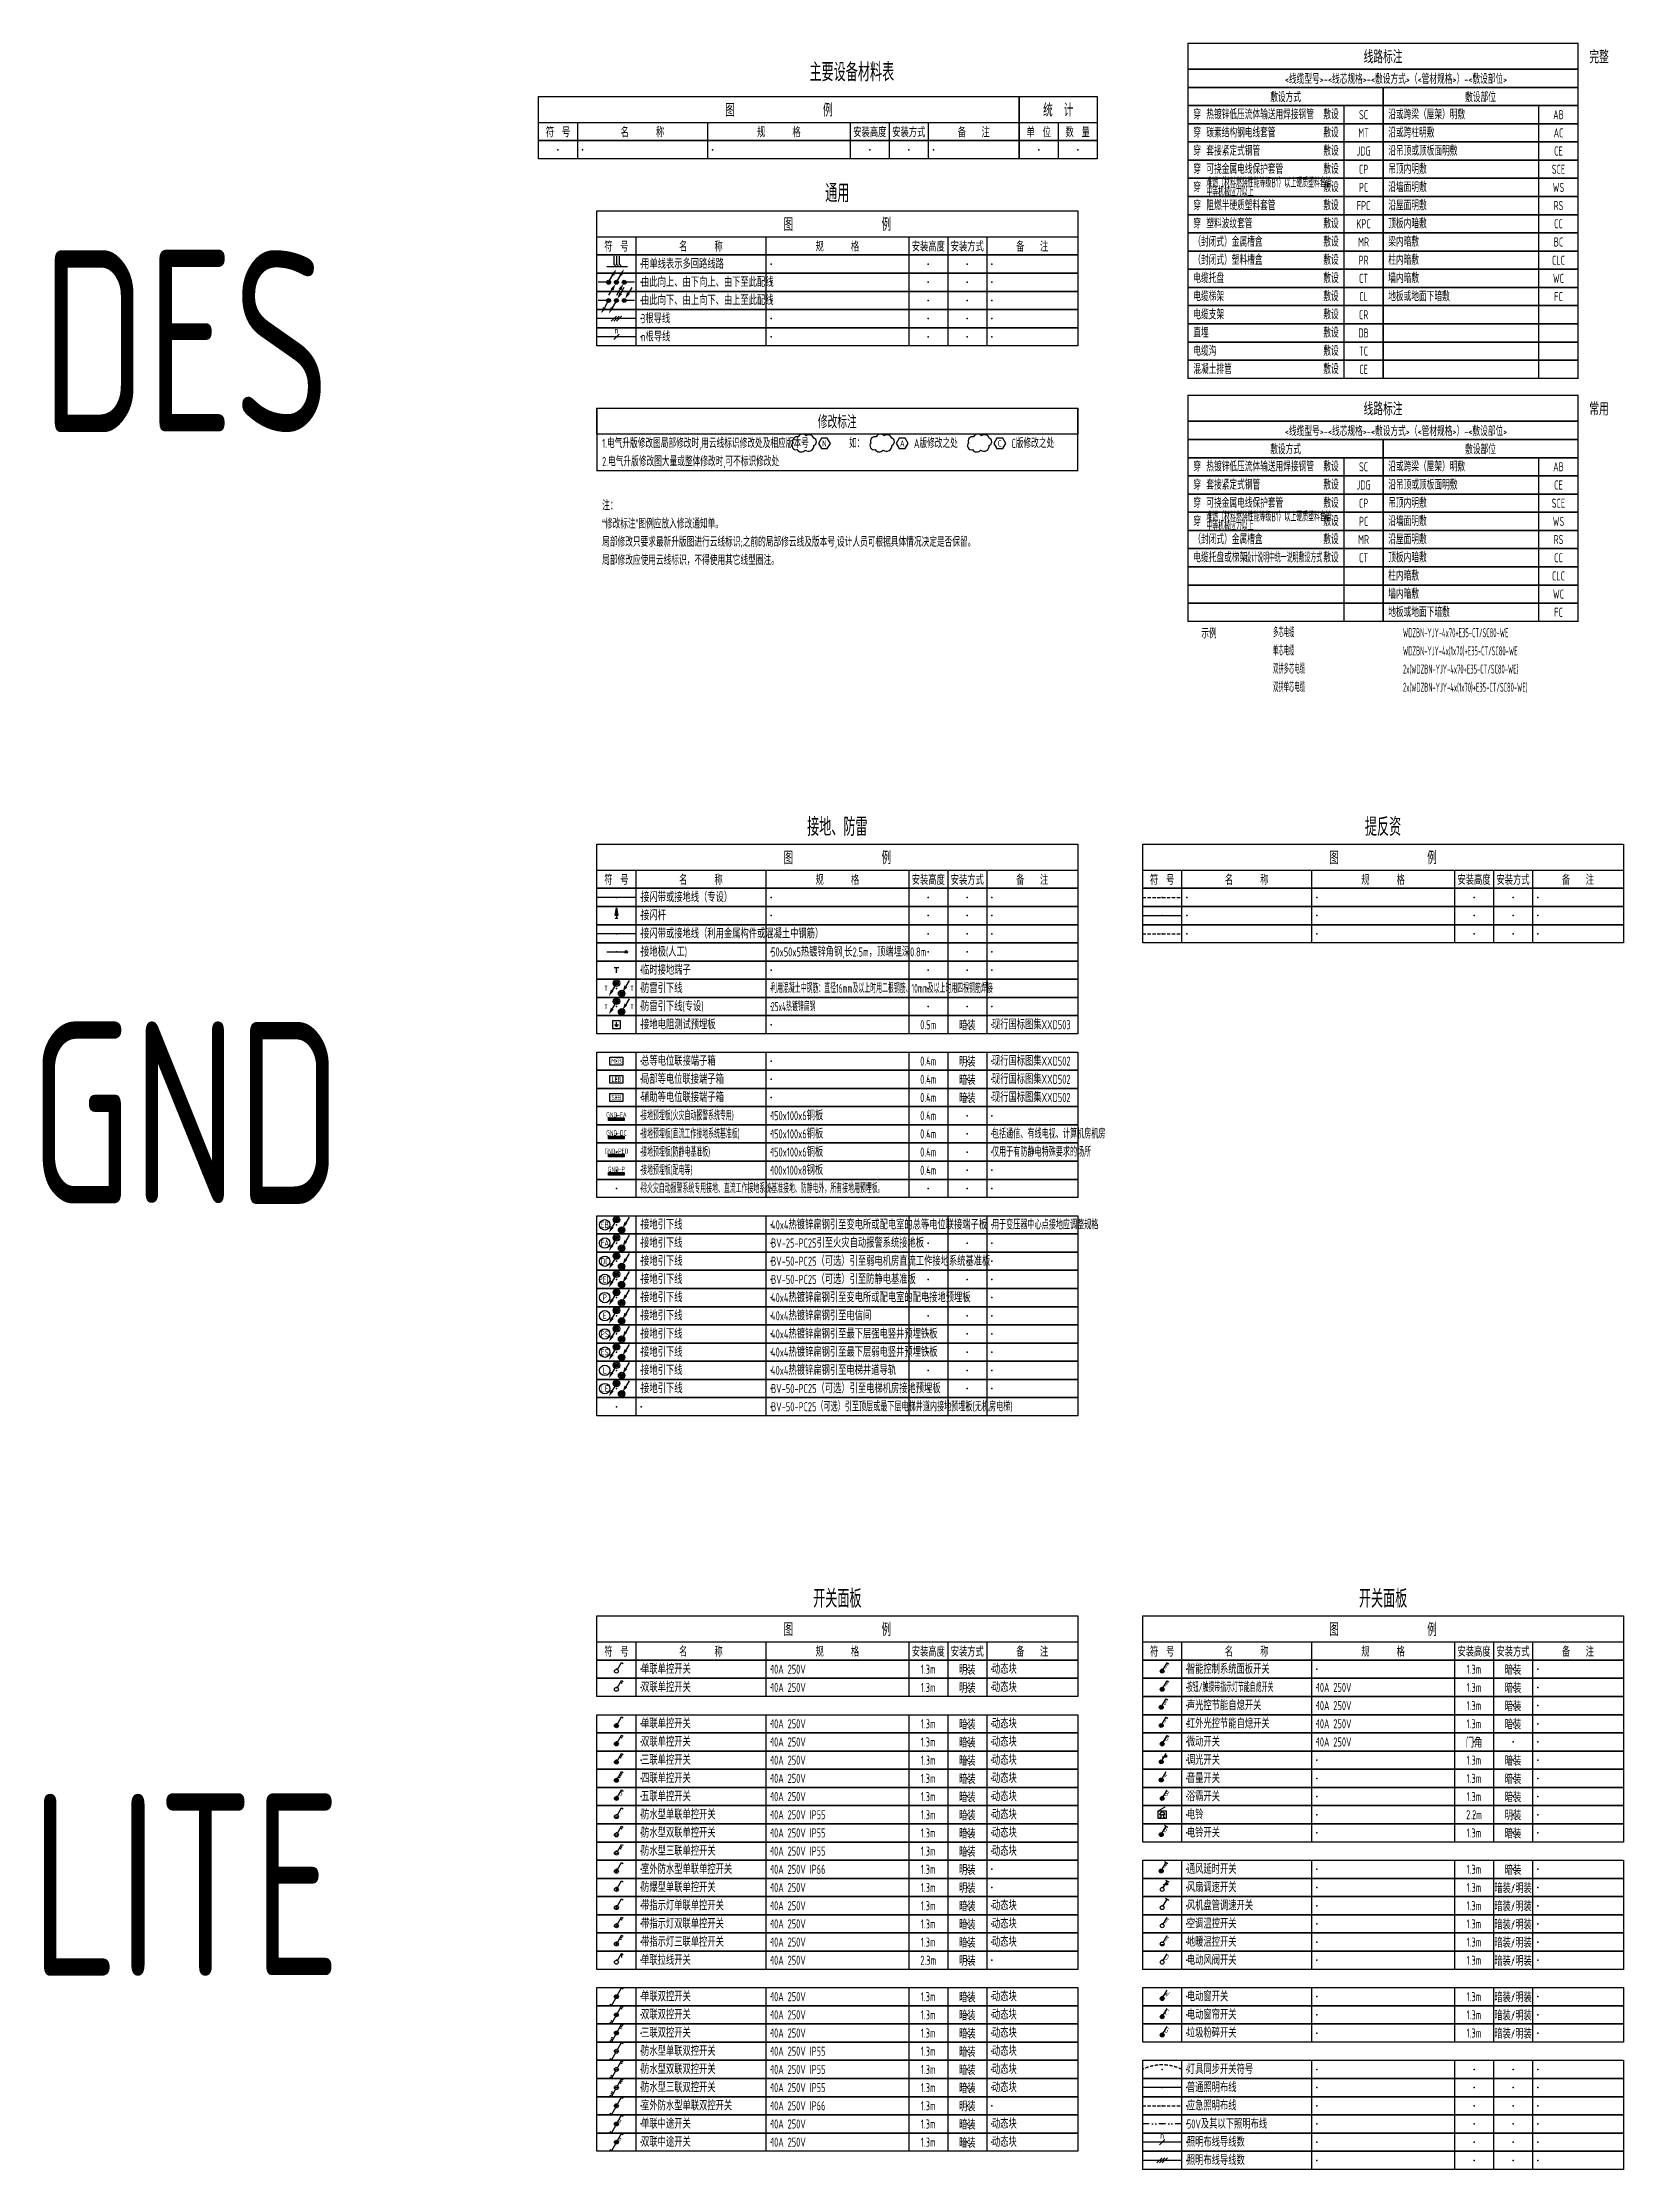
# Model space of a CAD drawing. Header units: millimetres. Extents: x -714894 to -525595, y 3400 to 234118.
# Drawn here: x -712429 to -651595, y 123200 to 205045 of the extents above; entities that cross this region are included whole.
import ezdxf
from ezdxf.enums import TextEntityAlignment as Align

# ---------------------------------------------------------------- set-up
doc = ezdxf.new("R2010")
doc.units = ezdxf.units.MM
doc.header["$LTSCALE"] = 500
doc.linetypes.add('DIVIDE', pattern=[1.25, 0.5, -0.25, 0, -0.25, 0, -0.25])
doc.linetypes.add('HIDDEN', pattern=[0.375, 0.25, -0.125])
for name, color, linetype in [('E-GRND-DEVC', 3, 'Continuous'), ('E-GRND-WIRE', 4, 'E-GND'), ('E-LITE-CATE', 2, 'HIDDEN'), ('E-LITE-DEVC', 3, 'Continuous'), ('E-LITE-DIMS', 6, 'Continuous'), ('E-LITE-WIRE', 4, 'Continuous'), ('E-LITE-WIRE-LV', 4, 'DIVIDE'), ('E-LITE-WIRE2', 4, 'HIDDEN'), ('E-POWR-EQPM', 3, 'Continuous'), ('E-REQU-DIAG', 11, 'HIDDEN'), ('E-REQU-WALL', 2, 'Continuous'), ('E-REQU-WALL2', 2, 'HIDDEN'), ('E-TABLE', 2, 'Continuous'), ('E-THUN-WIRE', 4, 'E-THU'), ('E-UNIV-DIAG', 2, 'Continuous'), ('E-UNIV-EL', 140, 'Continuous'), ('E-UNIV-NOTE', 6, 'Continuous'), ('E-UNIV-REV', 6, 'Continuous'), ('E-UNIV-WIRE', 4, 'Continuous')]:
    doc.layers.add(name, color=color, linetype=linetype)
doc.styles.get("Standard").update_dxf_attribs({"font": '', "width": 0.7})
doc.styles.add('TH-STYLE3', font='tssdeng.shx', dxfattribs={"width": 0.65, "bigfont": 'tssdchn.shx'})
doc.styles.get('Standard').set_extended_font_data('SimSun')
doc.linetypes.add('E-GND', pattern='A,1,["/",Standard,S=0.2,R=0,X=-0.53,Y=-0.1],-0.1,0,-0.1', length=1.2)
doc.linetypes.add('E-THU', pattern='A,1,["X",Standard,S=0.2,R=0,X=-0.53,Y=-0.1],-0.1,0,-0.1', length=1.2)

msp = doc.modelspace()

# ---------------------------------------------------------------- texts
at = {"layer": 'E-UNIV-NOTE', "style": 'TH-STYLE3'}
for s, height, width, p in [('线路标注', 500, 0.65, (-660845, 204520)), ('完整', 500, 0.65, (-652535, 204520)), ('主要设备材料表', 700, 0.7, (-681287, 203942)), ('<线缆型号>-<线芯规格>-<敷设方式>（<管材规格>）-<敷设部位>', 350, 0.65, (-660345, 203670)), ('敷设方式', 350, 0.65, (-664595, 202970)), ('敷设部位', 350, 0.65, (-657095, 202970)), ('SC', 350, 0.65, (-661595, 202270)), ('AB', 350, 0.65, (-654095, 202270)), ('MT', 350, 0.65, (-661595, 201570)), ('AC', 350, 0.65, (-654095, 201570)), ('JDG', 350, 0.65, (-661595, 200870)), ('CE', 350, 0.65, (-654095, 200870)), ('CP', 350, 0.65, (-661595, 200170)), ('SCE', 350, 0.65, (-654095, 200170)), ('通用', 700, 0.7, (-681845, 199270)), ('FPC', 350, 0.65, (-661595, 198770)), ('PC', 350, 0.65, (-661595, 199470)), ('WS', 350, 0.65, (-654095, 199470)), ('RS', 350, 0.65, (-654095, 198770)), ('KPC', 350, 0.65, (-661595, 198070)), ('CC', 350, 0.65, (-654095, 198070)), ('MR', 350, 0.65, (-661595, 197370)), ('BC', 350, 0.65, (-654095, 197370)), ('DES', 7000, 0.7, (-706924, 193567)), ('PR', 350, 0.65, (-661595, 196670)), ('CLC', 350, 0.65, (-654095, 196670)), ('CT', 350, 0.65, (-661595, 195970)), ('WC', 350, 0.65, (-654095, 195970)), ('CL', 350, 0.65, (-661595, 195270)), ('FC', 350, 0.65, (-654095, 195270)), ('DB', 350, 0.65, (-661595, 193870)), ('CR', 350, 0.65, (-661595, 194570)), ('TC', 350, 0.65, (-661595, 193170)), ('CE', 350, 0.65, (-661595, 192470)), ('修改标注', 500, 0.65, (-681845, 190470)), ('线路标注', 500, 0.65, (-660845, 190970)), ('常用', 500, 0.65, (-652535, 190970)), ('<线缆型号>-<线芯规格>-<敷设方式>（<管材规格>）-<敷设部位>', 350, 0.65, (-660345, 190120)), ('敷设方式', 350, 0.65, (-664595, 189420)), ('敷设部位', 350, 0.65, (-657095, 189420)), ('SC', 350, 0.65, (-661595, 188720)), ('AB', 350, 0.65, (-654095, 188720)), ('JDG', 350, 0.65, (-661595, 188020)), ('CP', 350, 0.65, (-661595, 187320)), ('SCE', 350, 0.65, (-654095, 187320)), ('CE', 350, 0.65, (-654095, 188020)), ('PC', 350, 0.65, (-661595, 186620)), ('WS', 350, 0.65, (-654095, 186620)), ('MR', 350, 0.65, (-661595, 185920)), ('RS', 350, 0.65, (-654095, 185920)), ('CT', 350, 0.65, (-661595, 185220)), ('CC', 350, 0.65, (-654095, 185220)), ('CLC', 350, 0.65, (-654095, 184520)), ('WC', 350, 0.65, (-654095, 183820)), ('示例', 350, 0.65, (-667542, 182335)), ('FC', 350, 0.65, (-654095, 183120)), ('接地、防雷', 700, 0.7, (-681845, 174900)), ('提反资', 700, 0.7, (-660845, 174900)), ('GND', 7000, 0.7, (-706924, 163867)), ('0.5m', 350, 0.7, (-678345, 167250)), ('暗装', 350, 0.7, (-676845, 167250)), ('0.4m', 350, 0.7, (-678345, 165850)), ('明装', 350, 0.7, (-676845, 165850)), ('暗装', 350, 0.7, (-676845, 165150)), ('0.4m', 350, 0.7, (-678345, 165150)), ('0.4m', 350, 0.7, (-678345, 164450)), ('暗装', 350, 0.7, (-676845, 164450)), ('0.4m', 350, 0.7, (-678345, 163750)), ('0.4m', 350, 0.7, (-678345, 163050)), ('0.4m', 350, 0.7, (-678345, 162350)), ('0.4m', 350, 0.7, (-678345, 161650)), ('开关面板', 700, 0.7, (-681845, 145200)), ('开关面板', 700, 0.7, (-660845, 145200)), ('1.3m', 350, 0.7, (-678345, 142450)), ('明装', 350, 0.7, (-676845, 142450)), ('1.3m', 350, 0.7, (-657345, 142450)), ('暗装', 350, 0.7, (-655845, 142450)), ('1.3m', 350, 0.7, (-678345, 141750)), ('明装', 350, 0.7, (-676845, 141750)), ('1.3m', 350, 0.7, (-657345, 141750)), ('暗装', 350, 0.7, (-655845, 141750)), ('1.3m', 350, 0.7, (-657345, 141050)), ('暗装', 350, 0.7, (-655845, 141050)), ('1.3m', 350, 0.7, (-678345, 140350)), ('暗装', 350, 0.7, (-676845, 140350)), ('1.3m', 350, 0.7, (-657345, 140350)), ('暗装', 350, 0.7, (-655845, 140350)), ('1.3m', 350, 0.7, (-678345, 139650)), ('暗装', 350, 0.7, (-676845, 139650)), ('暗装', 350, 0.7, (-676845, 138950)), ('门角', 350, 0.7, (-657345, 139650)), ('暗装', 350, 0.7, (-655845, 138950)), ('1.3m', 350, 0.7, (-678345, 138950)), ('1.3m', 350, 0.7, (-678345, 138250)), ('暗装', 350, 0.7, (-676845, 138250)), ('1.3m', 350, 0.7, (-657345, 138950)), ('1.3m', 350, 0.7, (-657345, 138250)), ('暗装', 350, 0.7, (-655845, 138250)), ('LITE', 7000, 0.7, (-706924, 134167)), ('1.3m', 350, 0.7, (-678345, 137550)), ('暗装', 350, 0.7, (-676845, 137550)), ('1.3m', 350, 0.7, (-657345, 137550)), ('暗装', 350, 0.7, (-655845, 137550)), ('1.3m', 350, 0.7, (-678345, 136850)), ('暗装', 350, 0.7, (-676845, 136850)), ('2.2m', 350, 0.7, (-657345, 136850)), ('明装', 350, 0.7, (-655845, 136850)), ('1.3m', 350, 0.7, (-678345, 136150)), ('暗装', 350, 0.7, (-676845, 136150)), ('1.3m', 350, 0.7, (-657345, 136150)), ('暗装', 350, 0.7, (-655845, 136150)), ('1.3m', 350, 0.7, (-678345, 135450)), ('暗装', 350, 0.7, (-676845, 135450)), ('1.3m', 350, 0.7, (-678345, 134750)), ('明装', 350, 0.7, (-676845, 134750)), ('明装', 350, 0.7, (-676845, 134050)), ('1.3m', 350, 0.7, (-657345, 134750)), ('暗装/明装', 350, 0.7, (-655845, 134050)), ('暗装', 350, 0.7, (-655845, 134750)), ('1.3m', 350, 0.7, (-678345, 134050)), ('1.3m', 350, 0.7, (-678345, 133350)), ('暗装', 350, 0.7, (-676845, 133350)), ('1.3m', 350, 0.7, (-657345, 134050)), ('1.3m', 350, 0.7, (-657345, 133350)), ('暗装/明装', 350, 0.7, (-655845, 133350)), ('1.3m', 350, 0.7, (-678345, 132650)), ('暗装', 350, 0.7, (-676845, 132650)), ('1.3m', 350, 0.7, (-657345, 132650)), ('暗装/明装', 350, 0.7, (-655845, 132650)), ('1.3m', 350, 0.7, (-678345, 131950)), ('暗装', 350, 0.7, (-676845, 131950)), ('1.3m', 350, 0.7, (-657345, 131950)), ('暗装/明装', 350, 0.7, (-655845, 131950)), ('2.3m', 350, 0.7, (-678345, 131250)), ('明装', 350, 0.7, (-676845, 131250)), ('1.3m', 350, 0.7, (-657345, 131250)), ('暗装/明装', 350, 0.7, (-655845, 131250)), ('1.3m', 350, 0.7, (-678345, 129850)), ('1.3m', 350, 0.7, (-678345, 129150)), ('暗装', 350, 0.7, (-676845, 129850)), ('暗装', 350, 0.7, (-676845, 129150)), ('1.3m', 350, 0.7, (-657345, 129850)), ('1.3m', 350, 0.7, (-657345, 129150)), ('暗装/明装', 350, 0.7, (-655845, 129850)), ('暗装/明装', 350, 0.7, (-655845, 129150)), ('1.3m', 350, 0.7, (-678345, 128450)), ('暗装', 350, 0.7, (-676845, 128450)), ('1.3m', 350, 0.7, (-657345, 128450)), ('暗装/明装', 350, 0.7, (-655845, 128450)), ('1.3m', 350, 0.7, (-678345, 127750)), ('暗装', 350, 0.7, (-676845, 127750)), ('1.3m', 350, 0.7, (-678345, 127050)), ('暗装', 350, 0.7, (-676845, 127050)), ('1.3m', 350, 0.7, (-678345, 126350)), ('暗装', 350, 0.7, (-676845, 126350)), ('1.3m', 350, 0.7, (-678345, 125650)), ('明装', 350, 0.7, (-676845, 125650)), ('1.3m', 350, 0.7, (-678345, 124950)), ('1.3m', 350, 0.7, (-678345, 124250)), ('暗装', 350, 0.7, (-676845, 124950)), ('暗装', 350, 0.7, (-676845, 124250))]:
    msp.add_text(s, height=height, dxfattribs=dict(at, width=width)).set_placement(p, align=Align.MIDDLE)
for s, width, p in [('穿', 0.65, (-668145, 202270)), ('热镀锌低压流体输送用焊接钢管', 0.65, (-667645, 202270)), ('敷设', 0.65, (-663145, 202270)), ('沿或跨梁（屋架）明敷', 0.65, (-660645, 202270)), ('穿', 0.65, (-668145, 201570)), ('碳素结构钢电线套管', 0.65, (-667645, 201570)), ('敷设', 0.65, (-663145, 201570)), ('沿或跨柱明敷', 0.65, (-660645, 201570)), ('穿', 0.65, (-668145, 200870)), ('套接紧定式钢管', 0.65, (-667645, 200870)), ('敷设', 0.65, (-663145, 200870)), ('沿吊顶或顶板面明敷', 0.65, (-660645, 200870)), ('穿', 0.65, (-668145, 200170)), ('难燃（材料燃烧性能等级B1）以上硬质塑料套管', 0.5, (-667645, 199645)), ('可挠金属电线保护套管', 0.65, (-667645, 200170)), ('敷设', 0.65, (-663145, 200170)), ('吊顶内明敷', 0.65, (-660645, 200170)), ('穿', 0.65, (-668145, 199470)), ('穿', 0.65, (-668145, 198770)), ('中等机械应力以上', 0.5, (-667645, 199295)), ('阻燃半硬质塑料套管', 0.65, (-667645, 198770)), ('敷设', 0.65, (-663145, 199470)), ('敷设', 0.65, (-663145, 198770)), ('沿墙面明敷', 0.65, (-660645, 199470)), ('沿屋面明敷', 0.65, (-660645, 198770)), ('穿', 0.65, (-668145, 198070)), ('塑料波纹套管', 0.65, (-667645, 198070)), ('敷设', 0.65, (-663145, 198070)), ('顶板内暗敷', 0.65, (-660645, 198070)), ('（封闭式）金属槽盒', 0.65, (-668145, 197370)), ('敷设', 0.65, (-663145, 197370)), ('梁内暗敷', 0.65, (-660645, 197370)), ('用单线表示多回路线路', 0.7, (-689395, 196520)), ('（封闭式）塑料槽盒', 0.65, (-668145, 196670)), ('敷设', 0.65, (-663145, 196670)), ('柱内暗敷', 0.65, (-660645, 196670)), ('由此向上、由下向上、由下至此配线', 0.7, (-689395, 195820)), ('电缆托盘', 0.65, (-668145, 195970)), ('敷设', 0.65, (-663145, 195970)), ('墙内暗敷', 0.65, (-660645, 195970)), ('由此向下、由上向下、由上至此配线', 0.7, (-689395, 195120)), ('电缆梯架', 0.65, (-668145, 195270)), ('敷设', 0.65, (-663145, 195270)), ('地板或地面下暗敷', 0.65, (-660645, 195270)), ('3根导线', 0.7, (-689395, 194420)), ('直埋', 0.65, (-668145, 193870)), ('电缆支架', 0.65, (-668145, 194570)), ('敷设', 0.65, (-663145, 194570)), ('敷设', 0.65, (-663145, 193870)), ('n根导线', 0.7, (-689395, 193720)), ('电缆沟', 0.65, (-668145, 193170)), ('敷设', 0.65, (-663145, 193170)), ('混凝土排管', 0.65, (-668145, 192470)), ('敷设', 0.65, (-663145, 192470)), ('1.电气升版修改图局部修改时,用云线标识修改处及相应版本号', 0.65, (-690895, 189620)), ('2.电气升版修改图大量或整体修改时,可不标识修改处', 0.65, (-690895, 188920)), ('穿', 0.65, (-668145, 188720)), ('热镀锌低压流体输送用焊接钢管', 0.65, (-667645, 188720)), ('敷设', 0.65, (-663145, 188720)), ('沿或跨梁（屋架）明敷', 0.65, (-660645, 188720)), ('注：', 0.65, (-690895, 187220)), ('穿', 0.65, (-668145, 188020)), ('穿', 0.65, (-668145, 187320)), ('套接紧定式钢管', 0.65, (-667645, 188020)), ('可挠金属电线保护套管', 0.65, (-667645, 187320)), ('敷设', 0.65, (-663145, 188020)), ('敷设', 0.65, (-663145, 187320)), ('沿吊顶或顶板面明敷', 0.65, (-660645, 188020)), ('吊顶内明敷', 0.65, (-660645, 187320)), ('“修改标注”图例应放入修改通知单。', 0.65, (-690895, 186520)), ('穿', 0.65, (-668145, 186620)), ('难燃（材料燃烧性能等级B1）以上硬质塑料套管', 0.5, (-667645, 186795)), ('中等机械应力以上', 0.5, (-667645, 186445)), ('敷设', 0.65, (-663145, 186620)), ('沿墙面明敷', 0.65, (-660645, 186620)), ('局部修改只要求最新升版图进行云线标识;之前的局部修云线及版本号,设计人员可根据具体情况决定是否保留。', 0.65, (-690895, 185820)), ('（封闭式）金属槽盒', 0.65, (-668145, 185920)), ('敷设', 0.65, (-663145, 185920)), ('沿屋面明敷', 0.65, (-660645, 185920)), ('局部修改应使用云线标识，不得使用其它线型圈注。', 0.65, (-690895, 185120)), ('电缆托盘或梯架', 0.65, (-668145, 185220)), ('敷设', 0.65, (-663145, 185220)), ('顶板内暗敷', 0.65, (-660645, 185220)), ('柱内暗敷', 0.65, (-660645, 184520)), ('墙内暗敷', 0.65, (-660645, 183820)), ('多芯电缆', 0.45, (-665079, 182335)), ('地板或地面下暗敷', 0.65, (-660645, 183120)), ('单芯电缆', 0.45, (-665079, 181635)), ('WDZBN-YJY-4x70+E35-CT/SC80-WE', 0.45, (-660079, 182335)), ('WDZBN-YJY-4x(1x70)+E35-CT/SC80-WE', 0.45, (-660079, 181635)), ('双拼多芯电缆', 0.45, (-665079, 180935)), ('2x(WDZBN-YJY-4x70+E35-CT/SC80-WE)', 0.45, (-660079, 180935)), ('双拼单芯电缆', 0.45, (-665079, 180235)), ('2x(WDZBN-YJY-4x(1x70)+E35-CT/SC80-WE)', 0.45, (-660079, 180235)), ('接闪带或接地线（专设）', 0.7, (-689395, 172150)), ('接闪杆', 0.7, (-689395, 171450)), ('接闪带或接地线（利用金属构件或混凝土中钢筋）', 0.7, (-689395, 170750)), ('接地极(人工)', 0.7, (-689395, 170050)), ('50x50x5热镀锌角钢,长2.5m，顶端埋深0.8m', 0.7, (-684395, 170050)), ('临时接地端子', 0.7, (-689395, 169350)), ('防雷引下线', 0.7, (-689395, 168650)), ('利用混凝土中钢筋：直径16mm及以上时用二根钢筋、10mm及以上时用四根钢筋焊接', 0.5, (-684395, 168650)), ('防雷引下线(专设)', 0.7, (-689395, 167950)), ('25x4热镀锌扁钢', 0.5, (-684395, 167950)), ('接地电阻测试预埋板', 0.7, (-689395, 167250)), ('现行国标图集XXD503', 0.7, (-675895, 167250)), ('局部等电位联接端子箱', 0.7, (-689395, 165150)), ('总等电位联接端子箱', 0.7, (-689395, 165850)), ('现行国标图集XXD502', 0.7, (-675895, 165850)), ('现行国标图集XXD502', 0.7, (-675895, 165150)), ('辅助等电位联接端子箱', 0.7, (-689395, 164450)), ('现行国标图集XXD502', 0.7, (-675895, 164450)), ('接地预埋板(火灾自动报警系统专用)', 0.5, (-689395, 163750)), ('150x100x6铜板', 0.7, (-684395, 163750)), ('接地预埋板(直流工作接地系统基准板)', 0.5, (-689395, 163050)), ('150x100x6铜板', 0.7, (-684395, 163050)), ('接地预埋板(防静电基准板)', 0.5, (-689395, 162350)), ('150x100x6铜板', 0.7, (-684395, 162350)), ('接地预埋板(配电等)', 0.5, (-689395, 161650)), ('100x100x8钢板', 0.7, (-684395, 161650)), ('除火灾自动报警系统专用接地、直流工作接地系统基准接地、防静电外，所有接地用预埋板。', 0.5, (-689395, 160950)), ('接地引下线', 0.7, (-689395, 159550)), ('40x4热镀锌扁钢引至变电所或配电室的总等电位联接端子板', 0.7, (-684395, 159550)), ('接地引下线', 0.7, (-689395, 158850)), ('BV-25-PC25引至火灾自动报警系统接地板', 0.7, (-684395, 158850)), ('接地引下线', 0.7, (-689395, 158150)), ('BV-50-PC25（可选）引至弱电机房直流工作接地系统基准板', 0.7, (-684395, 158150)), ('接地引下线', 0.7, (-689395, 157450)), ('BV-50-PC25（可选）引至防静电基准板', 0.7, (-684395, 157450)), ('接地引下线', 0.7, (-689395, 156750)), ('40x4热镀锌扁钢引至变电所或配电室的配电接地预埋板', 0.7, (-684395, 156750)), ('接地引下线', 0.7, (-689395, 156050)), ('接地引下线', 0.7, (-689395, 155350)), ('40x4热镀锌扁钢引至电信间', 0.7, (-684395, 156050)), ('40x4热镀锌扁钢引至最下层强电竖井预埋铁板', 0.7, (-684395, 155350)), ('接地引下线', 0.7, (-689395, 154650)), ('40x4热镀锌扁钢引至最下层弱电竖井预埋铁板', 0.7, (-684395, 154650)), ('接地引下线', 0.7, (-689395, 153950)), ('40x4热镀锌扁钢引至电梯井道导轨', 0.7, (-684395, 153950)), ('接地引下线', 0.7, (-689395, 153250)), ('BV-50-PC25（可选）引至电梯机房接地预埋板', 0.7, (-684395, 153250)), ('BV-50-PC25（可选）引至顶层或最下层电梯井道内接地预埋板(无机房电梯)', 0.6, (-684395, 152550)), ('单联单控开关', 0.7, (-689395, 142450)), ('10A 250V', 0.7, (-684395, 142450)), ('智能控制系统面板开关', 0.7, (-668395, 142450)), ('双联单控开关', 0.7, (-689395, 141750)), ('10A 250V', 0.7, (-684395, 141750)), ('按钮/触摸带指示灯节能自熄开关', 0.5, (-668395, 141750)), ('10A 250V', 0.7, (-663395, 141750)), ('声光控节能自熄开关', 0.7, (-668395, 141050)), ('10A 250V', 0.7, (-663395, 141050)), ('单联单控开关', 0.7, (-689395, 140350)), ('10A 250V', 0.7, (-684395, 140350)), ('红外光控节能自熄开关', 0.7, (-668395, 140350)), ('10A 250V', 0.7, (-663395, 140350)), ('双联单控开关', 0.7, (-689395, 139650)), ('三联单控开关', 0.7, (-689395, 138950)), ('10A 250V', 0.7, (-684395, 139650)), ('微动开关', 0.7, (-668395, 139650)), ('调光开关', 0.7, (-668395, 138950)), ('10A 250V', 0.7, (-663395, 139650)), ('四联单控开关', 0.7, (-689395, 138250)), ('10A 250V', 0.7, (-684395, 138950)), ('10A 250V', 0.7, (-684395, 138250)), ('音量开关', 0.7, (-668395, 138250)), ('五联单控开关', 0.7, (-689395, 137550)), ('10A 250V', 0.7, (-684395, 137550)), ('浴霸开关', 0.7, (-668395, 137550)), ('防水型单联单控开关', 0.7, (-689395, 136850)), ('10A 250V IP55', 0.7, (-684395, 136850)), ('电铃', 0.7, (-668395, 136850)), ('防水型双联单控开关', 0.7, (-689395, 136150)), ('10A 250V IP55', 0.7, (-684395, 136150)), ('电铃开关', 0.7, (-668395, 136150)), ('防水型三联单控开关', 0.7, (-689395, 135450)), ('10A 250V IP55', 0.7, (-684395, 135450)), ('室外防水型单联单控开关', 0.7, (-689395, 134750)), ('防爆型单联单控开关', 0.7, (-689395, 134050)), ('10A 250V IP66', 0.7, (-684395, 134750)), ('通风延时开关', 0.7, (-668395, 134750)), ('风扇调速开关', 0.7, (-668395, 134050)), ('带指示灯单联单控开关', 0.7, (-689395, 133350)), ('10A 250V', 0.7, (-684395, 134050)), ('10A 250V', 0.7, (-684395, 133350)), ('风机盘管调速开关', 0.7, (-668395, 133350)), ('带指示灯双联单控开关', 0.7, (-689395, 132650)), ('10A 250V', 0.7, (-684395, 132650)), ('空调温控开关', 0.7, (-668395, 132650)), ('带指示灯三联单控开关', 0.7, (-689395, 131950)), ('10A 250V', 0.7, (-684395, 131950)), ('地暖温控开关', 0.7, (-668395, 131950)), ('单联拉线开关', 0.7, (-689395, 131250)), ('10A 250V', 0.7, (-684395, 131250)), ('电动风阀开关', 0.7, (-668395, 131250)), ('双联双控开关', 0.7, (-689395, 129150)), ('单联双控开关', 0.7, (-689395, 129850)), ('10A 250V', 0.7, (-684395, 129850)), ('10A 250V', 0.7, (-684395, 129150)), ('电动窗开关', 0.7, (-668395, 129850)), ('电动窗帘开关', 0.7, (-668395, 129150)), ('三联双控开关', 0.7, (-689395, 128450)), ('10A 250V', 0.7, (-684395, 128450)), ('垃圾粉碎开关', 0.7, (-668395, 128450)), ('防水型单联双控开关', 0.7, (-689395, 127750)), ('10A 250V IP55', 0.7, (-684395, 127750)), ('防水型双联双控开关', 0.7, (-689395, 127050)), ('10A 250V IP55', 0.7, (-684395, 127050)), ('灯具同步开关符号', 0.7, (-668395, 127050)), ('防水型三联双控开关', 0.7, (-689395, 126350)), ('10A 250V IP55', 0.7, (-684395, 126350)), ('普通照明布线', 0.7, (-668395, 126350)), ('室外防水型单联双控开关', 0.7, (-689395, 125650)), ('10A 250V IP66', 0.7, (-684395, 125650)), ('应急照明布线', 0.7, (-668395, 125650)), ('双联中途开关', 0.7, (-689395, 124250)), ('单联中途开关', 0.7, (-689395, 124950)), ('10A 250V', 0.7, (-684395, 124950)), ('10A 250V', 0.7, (-684395, 124250)), ('照明布线导线数', 0.7, (-668395, 124250)), ('50V及其以下照明布线', 0.7, (-668395, 124950)), ('照明布线导线数', 0.7, (-668395, 123550))]:
    msp.add_text(s, height=350, dxfattribs=dict(at, width=width)).set_placement(p, align=Align.MIDDLE_LEFT)
at = {"layer": 'E-UNIV-NOTE', "color": 1, "style": 'TH-STYLE3'}
for s, width, p in [('设计说明中统一说明敷设方式', 0.5, (-666145, 185220)), ('包括通信、有线电视、计算机房机房', 0.6, (-675895, 163050)), ('仅用于有防静电特殊要求的场所', 0.6, (-675895, 162350)), ('用于变压器中心点接地应调整规格', 0.6, (-675895, 159550)), ('动态块', 0.7, (-675895, 142450)), ('动态块', 0.7, (-675895, 141750)), ('动态块', 0.7, (-675895, 140350)), ('动态块', 0.7, (-675895, 139650)), ('动态块', 0.7, (-675895, 138950)), ('动态块', 0.7, (-675895, 138250)), ('动态块', 0.7, (-675895, 137550)), ('动态块', 0.7, (-675895, 136850)), ('动态块', 0.7, (-675895, 136150)), ('动态块', 0.7, (-675895, 135450)), ('动态块', 0.7, (-675895, 133350)), ('动态块', 0.7, (-675895, 132650)), ('动态块', 0.7, (-675895, 131950)), ('动态块', 0.7, (-675895, 129850)), ('动态块', 0.7, (-675895, 129150)), ('动态块', 0.7, (-675895, 128450)), ('动态块', 0.7, (-675895, 127750)), ('动态块', 0.7, (-675895, 127050)), ('动态块', 0.7, (-675895, 126350)), ('动态块', 0.7, (-675895, 124950)), ('动态块', 0.7, (-675895, 124250))]:
    msp.add_text(s, height=350, dxfattribs=dict(at, width=width)).set_placement(p, align=Align.MIDDLE_LEFT)
at = {"layer": 'E-UNIV-REV', "style": 'TH-STYLE3', "width": 0.65}
for s, p in [('如：', (-681395, 189620)), ('A版修改之处', (-678895, 189620)), ('C版修改之处', (-675145, 189620))]:
    msp.add_text(s, height=350, dxfattribs=at).set_placement(p, align=Align.MIDDLE_LEFT)

# ---------------------------------------------------------------- blocks, each defined once
blk = doc.blocks.new('E-BKTS1')
blk.add_line((0, -10), (185, -10))
at = {"linetype": 'Continuous'}
for p, q in [((15, -10), (15, -17)), ((65, -10), (65, -17)), ((120, -10), (120, -17)), ((135, -10), (135, -17)), ((150, -10), (150, -17))]:
    blk.add_line(p, q, dxfattribs=at)
blk.add_lwpolyline([(0, 0), (185, 0), (185, -17), (0, -17)], close=True)
at = {"layer": 'E-UNIV-NOTE', "style": 'TH-STYLE3', "width": 0.7}
for s, height, p in [('图                例', 5, (92.5, -5)), ('安装高度', 3.5, (127.5, -13.5)), ('安装方式', 3.5, (142.5, -13.5))]:
    blk.add_text(s, height=height, dxfattribs=at).set_placement(p, align=Align.MIDDLE)
at = {"layer": 'E-UNIV-NOTE', "linetype": 'Continuous', "style": 'TH-STYLE3', "width": 0.7}
for s, p in [('符  号', (7.5, -13.5)), ('名       称', (40, -13.5)), ('规       格', (92.5, -13.5)), ('备    注', (167.5, -13.5))]:
    blk.add_text(s, height=3.5, dxfattribs=at).set_placement(p, align=Align.MIDDLE)
blk = doc.blocks.new('E-BKTS2')
for p, q in [((0, 0), (185, 0)), ((0, -7), (0, 0)), ((185, 0), (185, -7)), ((185, -7), (0, -7))]:
    blk.add_line(p, q)
at = {"linetype": 'Continuous'}
for p, q in [((15, 0), (15, -7)), ((65, 0), (65, -7)), ((120, 0), (120, -7)), ((135, 0), (135, -7)), ((150, 0), (150, -7))]:
    blk.add_line(p, q, dxfattribs=at)
for p in [(7.5, -3.5), (17, -3.5), (67, -3.5), (127.5, -3.5), (142.5, -3.5), (152, -3.5)]:
    blk.add_point(p, dxfattribs=at)
blk = doc.blocks.new('E-BKTS4')
at = {"linetype": 'Continuous'}
blk.add_line((15, 0), (15, -7), dxfattribs=at)
blk.add_lwpolyline([(0, 0), (30, 0), (30, -7), (0, -7)], close=True)
for p in [(7.5, -3.5), (22.5, -3.5)]:
    blk.add_point(p, dxfattribs=at)
blk = doc.blocks.new('E-BKTS3')
blk.add_line((0, -10), (30, -10))
at = {"linetype": 'Continuous'}
blk.add_line((15, -10), (15, -17), dxfattribs=at)
blk.add_lwpolyline([(30, -17), (0, -17), (0, 0), (30, 0)], close=True)
at = {"layer": 'E-UNIV-NOTE', "linetype": 'Continuous', "style": 'TH-STYLE3', "width": 0.7}
for s, height, p in [('统  计', 5, (15, -5)), ('单  位', 3.5, (7.5, -13.5)), ('数  量', 3.5, (22.5, -13.5))]:
    blk.add_text(s, height=height, dxfattribs=at).set_placement(p, align=Align.MIDDLE)
blk = doc.blocks.new('E-ANNO12')
blk.add_lwpolyline([(-1.15, 2), (-2.31, 0), (-1.15, -2), (1.15, -2), (2.31, 0), (1.15, 2)], close=True)
at = {"style": 'TH-STYLE3', "width": 0.7}
blk.add_attdef('N', text='', height=2.5, dxfattribs=at).set_placement((0, 0), align=Align.MIDDLE)
blk = doc.blocks.new('E-BLEADER-1')
blk.add_line((0.38, 0.65), (1.63, 2.81))
at = {"const_width": 0.75}
blk.add_lwpolyline([(-0.38, 0, 1), (0.38, 0, 1)], format="xyb", close=True, dxfattribs=at)
blk.add_lwpolyline([(1.63, 2.81, 1.25, 0, 0), (2.88, 4.98, 0, 0, 0)], format="xyseb")
blk.add_circle((0, 0), 0.75)
blk = doc.blocks.new('E-BLEADER-2')
blk.add_line((-2.88, -4.98), (-1.63, -2.81))
at = {"const_width": 0.75}
blk.add_lwpolyline([(-0.38, 0, 1), (0.38, 0, 1)], format="xyb", close=True, dxfattribs=at)
blk.add_lwpolyline([(-1.63, -2.81, 1.25, 0, 0), (-0.38, -0.65, 0, 0, 0)], format="xyseb")
blk.add_circle((0, 0), 0.75)
blk = doc.blocks.new('E-BGND11')
blk.add_line((0, 0), (0, 2))
at = {"const_width": 0.5}
blk.add_lwpolyline([(1, 2), (-1, 2)], dxfattribs=at)
blk = doc.blocks.new('E-KTS2')
at = {"layer": 'E-TABLE', "linetype": 'Continuous'}
for p, q in [((15, 0), (15, -7)), ((65, 0), (65, -7)), ((120, 0), (120, -7)), ((135, 0), (135, -7)), ((150, 0), (150, -7))]:
    blk.add_line(p, q, dxfattribs=at)
at = {"layer": 'E-TABLE'}
blk.add_lwpolyline([(0, 0), (185, 0), (185, -7), (0, -7)], close=True, dxfattribs=at)
at = {"layer": 'E-TABLE', "linetype": 'Continuous'}
for p in [(7.5, -3.5), (17, -3.5), (67, -3.5), (127.5, -3.5), (142.5, -3.5), (152, -3.5)]:
    blk.add_point(p, dxfattribs=at)
blk = doc.blocks.new('E-BGND012')
blk.add_lwpolyline([(-2.5, -1.5), (-2.5, 1.5), (2.5, 1.5), (2.5, -1.5)], close=True)
at = {"layer": 'E-UNIV-EL', "style": 'TH-STYLE3', "width": 0.7}
blk.add_attdef('BOX', text='', height=2, dxfattribs=at).set_placement((0, 0), align=Align.MIDDLE)
blk = doc.blocks.new('E-BGND011')
blk.add_lwpolyline([(-2.5, -1.5), (-2.5, 1.5), (2.5, 1.5), (2.5, -1.5)], close=True)
at = {"layer": 'E-UNIV-EL', "style": 'TH-STYLE3', "width": 0.7}
blk.add_attdef('BOX', text='', height=2, dxfattribs=at).set_placement((0, 0), align=Align.MIDDLE)
blk = doc.blocks.new('E-BGND013')
blk.add_lwpolyline([(-2.5, -1.5), (-2.5, 1.5), (2.5, 1.5), (2.5, -1.5)], close=True)
at = {"layer": 'E-UNIV-EL', "style": 'TH-STYLE3', "width": 0.7}
blk.add_attdef('BOX', text='', height=2, dxfattribs=at).set_placement((0, 0), align=Align.MIDDLE)
blk = doc.blocks.new('E-BGND026')
blk.add_lwpolyline([(-3, 0), (-3, 1), (3, 1), (3, 0)], close=True)
blk.add_solid([(-3, 1), (-3, 0), (3, 1), (3, 0)])
at = {"layer": 'E-UNIV-EL', "style": 'TH-STYLE3', "width": 0.7}
blk.add_attdef('F', text='', height=2, dxfattribs=at).set_placement((0, 2.2), align=Align.MIDDLE)
blk = doc.blocks.new('E-ANNO10')
blk.add_circle((0, 0), 2)
at = {"style": 'TH-STYLE3', "width": 0.7}
blk.add_attdef('N', text='', height=2.5, dxfattribs=at).set_placement((0, 0), align=Align.MIDDLE)
blk = doc.blocks.new('E-BGND31')
blk.add_line((-0.38, -0.65), (-1.62, -2.81))
at = {"const_width": 0.75}
blk.add_lwpolyline([(-0.38, 0, 1), (0.38, 0, 1)], format="xyb", close=True, dxfattribs=at)
blk.add_lwpolyline([(-1.62, -2.81, 1.25, 0, 0), (-2.88, -4.98, 0, 0, 0)], format="xyseb")
for radius in [1.25, 0.75]:
    blk.add_circle((0, 0), radius)
blk = doc.blocks.new('E-BGND32')
blk.add_line((2.88, 4.98), (1.62, 2.81))
at = {"const_width": 0.75}
blk.add_lwpolyline([(-0.38, 0, 1), (0.37, 0, 1)], format="xyb", close=True, dxfattribs=at)
blk.add_lwpolyline([(1.62, 2.81, 1.25, 0, 0), (0.37, 0.65, 0, 0, 0)], format="xyseb")
for radius in [1.25, 0.75]:
    blk.add_circle((0, 0), radius)
blk = doc.blocks.new('E-BGND025')
blk.add_lwpolyline([(-3, 0), (-3, 1), (3, 1), (3, 0)], close=True)
blk.add_solid([(-3, 1), (-3, 0), (3, 1), (3, 0)])
at = {"layer": 'E-UNIV-EL', "style": 'TH-STYLE3', "width": 0.7}
blk.add_attdef('F', text='', height=2, dxfattribs=at).set_placement((0, 2.2), align=Align.MIDDLE)
blk = doc.blocks.new('E-BGND028')
blk.add_lwpolyline([(-3, 0), (-3, 1), (3, 1), (3, 0)], close=True)
blk.add_solid([(-3, 1), (-3, 0), (3, 1), (3, 0)])
at = {"layer": 'E-UNIV-EL', "style": 'TH-STYLE3', "width": 0.7}
blk.add_attdef('F', text='', height=2, dxfattribs=at).set_placement((0, 2.2), align=Align.MIDDLE)
blk = doc.blocks.new('E-BGND027')
blk.add_lwpolyline([(-3, 0), (-3, 1), (3, 1), (3, 0)], close=True)
blk.add_solid([(-3, 1), (-3, 0), (3, 1), (3, 0)])
at = {"layer": 'E-UNIV-EL', "style": 'TH-STYLE3', "width": 0.7}
blk.add_attdef('F', text='', height=2, dxfattribs=at).set_placement((0, 2.2), align=Align.MIDDLE)
blk = doc.blocks.new('E-BGND33')
blk.add_line((-0.38, -0.65), (-1.62, -2.81))
at = {"const_width": 0.75}
blk.add_lwpolyline([(-0.38, 0, 1), (0.38, 0, 1)], format="xyb", close=True, dxfattribs=at)
blk.add_lwpolyline([(-1.62, -2.81, 1.25, 0, 0), (-2.88, -4.98, 0, 0, 0)], format="xyseb")
for radius in [1.25, 0.75]:
    blk.add_circle((0, 0), radius)
at = {"layer": 'E-UNIV-EL', "style": 'TH-STYLE3', "width": 0.7}
blk.add_attdef('F', text='', height=2, dxfattribs=at).set_placement((-4, -2), align=Align.MIDDLE)
blk = doc.blocks.new('E-BGND34')
blk.add_line((2.88, 4.98), (1.63, 2.81))
at = {"const_width": 0.75}
blk.add_lwpolyline([(-0.38, 0, 1), (0.37, 0, 1)], format="xyb", close=True, dxfattribs=at)
blk.add_lwpolyline([(1.63, 2.81, 1.25, 0, 0), (0.37, 0.65, 0, 0, 0)], format="xyseb")
for radius in [1.25, 0.75]:
    blk.add_circle((0, 0), radius)
at = {"layer": 'E-UNIV-EL', "style": 'TH-STYLE3', "width": 0.7}
blk.add_attdef('F', text='', height=2, dxfattribs=at).set_placement((4, 2), align=Align.MIDDLE)
blk = doc.blocks.new('E-BGND41')
at = {"layer": 'E-GRND-DEVC'}
for p, q in [((-0.53, 1), (0, 4)), ((0.53, 1), (-0.53, 1)), ((-0.5, 0), (0.5, 0)), ((0, 4), (0.53, 1)), ((0, 1), (0, 0))]:
    blk.add_line(p, q, dxfattribs=at)
blk.add_solid([(-0.53, 1), (0.53, 1), (0, 4)], dxfattribs=at)
blk = doc.blocks.new('E-BGND51')
blk.add_lwpolyline([(1.5, 1.5), (-1.5, 1.5), (-1.5, -1.5), (1.5, -1.5)], close=True)
at = {"layer": 'E-UNIV-EL'}
for p, q in [((-0.75, 0), (0.75, 0)), ((0, 0), (0, 1)), ((-0.5, -0.25), (0.5, -0.25)), ((-0.25, -0.5), (0.25, -0.5))]:
    blk.add_line(p, q, dxfattribs=at)
blk = doc.blocks.new('E-BSW013-1')
for p, q in [((0.38, 1.4), (1.87, 4)), ((0.5, 2.54), (2, 3.29)), ((2, 2.54), (0.5, 2.54)), ((2, 3.29), (2, 2.54))]:
    blk.add_line(p, q)
at = {"const_width": 0.75}
blk.add_lwpolyline([(-0.38, 0.75, 1), (0.38, 0.75, 1)], format="xyb", close=True, dxfattribs=at)
blk.add_circle((0, 0.75), 0.75)
blk = doc.blocks.new('E-BSW014')
for p, q in [((0.38, 1.4), (1.88, 4)), ((0.5, 2.54), (2, 3.29)), ((2, 2.54), (0.5, 2.54)), ((1.23, 4.37), (2.52, 3.62)), ((2, 3.29), (2, 2.54))]:
    blk.add_line(p, q)
blk.add_circle((0, 0.75), 0.75)
blk = doc.blocks.new('E-BSW001-31')
for p, q in [((0, 0), (0, 1.5)), ((0.38, 1.4), (1.94, 4.11)), ((1.94, 4.11), (2.59, 3.73))]:
    blk.add_line(p, q)
at = {"const_width": 0.75}
blk.add_lwpolyline([(0, 0.38, 1), (0, 1.12)], format="xyb", dxfattribs=at)
blk.add_circle((0, 0.75), 0.75)
blk = doc.blocks.new('E-BSW001-41')
for p, q in [((0.75, 0.75), (-0.75, 0.75)), ((0, 0), (0, 1.5)), ((0.38, 1.4), (1.94, 4.11)), ((1.94, 4.11), (2.59, 3.73))]:
    blk.add_line(p, q)
blk.add_circle((0, 0.75), 0.75)
blk = doc.blocks.new('E-BSW002-41')
for p, q in [((-0.38, 0.1), (-1.94, -2.61)), ((0.75, 0.75), (-0.75, 0.75)), ((0, 0), (0, 1.5)), ((0.37, 1.4), (1.94, 4.11)), ((1.94, 4.11), (2.59, 3.73)), ((-1.94, -2.61), (-2.59, -2.23))]:
    blk.add_line(p, q)
blk.add_circle((0, 0.75), 0.75)
blk = doc.blocks.new('E-BU201')
blk.add_line((-1.5, 1.5), (1.1, 3))
blk.add_lwpolyline([(-1.5, -1.5), (-1.5, 1.5), (1.5, 1.5), (1.5, -1.5)], close=True)
at = {"layer": 'E-UNIV-EL'}
blk.add_line((1, 0), (-1, 0), dxfattribs=at)
for points in [[(-0.5, 0), (-0.5, -1), (-1, -1)], [(0.5, 0), (0.5, -1), (1, -1)]]:
    blk.add_lwpolyline(points, dxfattribs=at)
blk.add_arc((0, 0), 1, 0, 180, dxfattribs=at)
blk = doc.blocks.new('E-ANNO04')
blk.add_line((-1, -1), (1, 1))
at = {"style": 'TH-STYLE3', "width": 0.7}
blk.add_attdef('N', text='', height=2.5, dxfattribs=at).set_placement((0, 2.5), align=Align.MIDDLE)
blk = doc.blocks.new('E-anno03')
for p, q in [((-2, -1), (0, 1)), ((-1, -1), (1, 1)), ((0, -1), (2, 1))]:
    blk.add_line(p, q)
blk = doc.blocks.new('*U283')
for p, q in [((0.38, 1.4), (1.94, 4.11)), ((1.94, 4.11), (2.59, 3.73))]:
    blk.add_line(p, q)
blk.add_circle((0, 0.75), 0.75)
blk = doc.blocks.new('*U287')
for p, q in [((0.38, 1.4), (1.94, 4.11)), ((1.56, 3.46), (2.21, 3.08)), ((1.94, 4.11), (2.59, 3.73))]:
    blk.add_line(p, q)
blk.add_circle((0, 0.75), 0.75)
blk = doc.blocks.new('*U284')
for p, q in [((0.38, 1.4), (1.94, 4.11)), ((1.94, 4.11), (2.59, 3.73))]:
    blk.add_line(p, q)
at = {"const_width": 0.75}
blk.add_lwpolyline([(-0.38, 0.75, 1), (0.38, 0.75, 1)], format="xyb", close=True, dxfattribs=at)
blk.add_circle((0, 0.75), 0.75)
blk = doc.blocks.new('*U288')
for p, q in [((0.38, 1.4), (1.94, 4.11)), ((1.56, 3.46), (2.21, 3.08)), ((1.94, 4.11), (2.59, 3.73))]:
    blk.add_line(p, q)
at = {"const_width": 0.75}
blk.add_lwpolyline([(-0.38, 0.75, 1), (0.38, 0.75, 1)], format="xyb", close=True, dxfattribs=at)
blk.add_circle((0, 0.75), 0.75)
blk = doc.blocks.new('*U289')
for p, q in [((0.38, 1.4), (1.94, 4.11)), ((1.19, 2.81), (1.84, 2.43)), ((1.56, 3.46), (2.21, 3.08)), ((1.94, 4.11), (2.59, 3.73))]:
    blk.add_line(p, q)
at = {"const_width": 0.75}
blk.add_lwpolyline([(-0.38, 0.75, 1), (0.38, 0.75, 1)], format="xyb", close=True, dxfattribs=at)
blk.add_circle((0, 0.75), 0.75)
blk = doc.blocks.new('*U290')
for p, q in [((0.38, 1.4), (1.94, 4.11)), ((0.81, 2.16), (1.46, 1.78)), ((1.19, 2.81), (1.84, 2.43)), ((1.56, 3.46), (2.21, 3.08)), ((1.94, 4.11), (2.59, 3.73))]:
    blk.add_line(p, q)
at = {"const_width": 0.75}
blk.add_lwpolyline([(-0.38, 0.75, 1), (0.38, 0.75, 1)], format="xyb", close=True, dxfattribs=at)
blk.add_circle((0, 0.75), 0.75)
blk = doc.blocks.new('*U291')
for p, q in [((0.38, 1.4), (1.94, 4.11)), ((1.94, 4.11), (2.59, 3.73))]:
    blk.add_line(p, q)
at = {"const_width": 0.75}
blk.add_lwpolyline([(-0.38, 0.75, 1), (0.38, 0.75, 1)], format="xyb", close=True, dxfattribs=at)
blk.add_circle((0, 0.75), 0.75)
at = {"layer": 'E-UNIV-EL', "style": 'TH-STYLE3', "width": 0.7}
blk.add_text('5', height=2, rotation=330, dxfattribs=at).set_placement((1.94, 2.72), align=Align.MIDDLE)
blk = doc.blocks.new('*U286')
for p, q in [((-0.38, 0.1), (-1.94, -2.61)), ((0.38, 1.4), (1.94, 4.11)), ((1.94, 4.11), (2.59, 3.73)), ((-1.94, -2.61), (-2.59, -2.23))]:
    blk.add_line(p, q)
at = {"const_width": 0.75}
blk.add_lwpolyline([(-0.38, 0.75, 1), (0.38, 0.75, 1)], format="xyb", close=True, dxfattribs=at)
blk.add_circle((0, 0.75), 0.75)
blk = doc.blocks.new('*U292')
for p, q in [((-0.38, 0.1), (-1.94, -2.61)), ((0.38, 1.4), (1.94, 4.11)), ((1.56, 3.46), (2.21, 3.08)), ((1.94, 4.11), (2.59, 3.73)), ((-1.94, -2.61), (-2.59, -2.23)), ((-1.56, -1.96), (-2.21, -1.58))]:
    blk.add_line(p, q)
at = {"const_width": 0.75}
blk.add_lwpolyline([(-0.38, 0.75, 1), (0.38, 0.75, 1)], format="xyb", close=True, dxfattribs=at)
blk.add_circle((0, 0.75), 0.75)
blk = doc.blocks.new('*U282')
for p, q in [((-0.75, 0.75), (0.75, 0.75)), ((0.38, 1.4), (1.94, 4.11)), ((1.94, 4.11), (2.59, 3.73))]:
    blk.add_line(p, q)
blk.add_circle((0, 0.75), 0.75)
blk = doc.blocks.new('*U293')
for p, q in [((-0.75, 0.75), (0.75, 0.75)), ((0.38, 1.4), (1.94, 4.11)), ((1.56, 3.46), (2.21, 3.08)), ((1.94, 4.11), (2.59, 3.73))]:
    blk.add_line(p, q)
blk.add_circle((0, 0.75), 0.75)
blk = doc.blocks.new('*U294')
for p, q in [((-0.75, 0.75), (0.75, 0.75)), ((0.38, 1.4), (1.94, 4.11)), ((1.19, 2.81), (1.84, 2.43)), ((1.56, 3.46), (2.21, 3.08)), ((1.94, 4.11), (2.59, 3.73))]:
    blk.add_line(p, q)
blk.add_circle((0, 0.75), 0.75)
blk = doc.blocks.new('*U296')
for p, q in [((-0.37, 0.1), (-1.94, -2.61)), ((-0.75, 0.75), (0.75, 0.75)), ((0.38, 1.4), (1.94, 4.11)), ((1.94, 4.11), (2.59, 3.73)), ((-1.94, -2.61), (-2.59, -2.23))]:
    blk.add_line(p, q)
blk.add_circle((0, 0.75), 0.75)
blk = doc.blocks.new('*U297')
for p, q in [((-0.37, 0.1), (-1.94, -2.61)), ((-0.75, 0.75), (0.75, 0.75)), ((0.38, 1.4), (1.94, 4.11)), ((1.56, 3.46), (2.21, 3.08)), ((1.94, 4.11), (2.59, 3.73)), ((-1.94, -2.61), (-2.59, -2.23)), ((-1.56, -1.96), (-2.21, -1.58))]:
    blk.add_line(p, q)
blk.add_circle((0, 0.75), 0.75)
blk = doc.blocks.new('*U298')
for p, q in [((-0.37, 0.1), (-1.94, -2.61)), ((-0.75, 0.75), (0.75, 0.75)), ((0.38, 1.4), (1.94, 4.11)), ((1.19, 2.81), (1.84, 2.43)), ((1.56, 3.46), (2.21, 3.08)), ((1.94, 4.11), (2.59, 3.73)), ((-1.94, -2.61), (-2.59, -2.23)), ((-1.56, -1.96), (-2.21, -1.58)), ((-1.19, -1.31), (-1.84, -0.93))]:
    blk.add_line(p, q)
blk.add_circle((0, 0.75), 0.75)
blk = doc.blocks.new('*U299')
for p, q in [((-0.38, 0.1), (-1.94, -2.61)), ((0.38, 1.4), (1.94, 4.11)), ((1.19, 2.81), (1.84, 2.43)), ((1.56, 3.46), (2.21, 3.08)), ((1.94, 4.11), (2.59, 3.73)), ((-1.94, -2.61), (-2.59, -2.23)), ((-1.56, -1.96), (-2.21, -1.58)), ((-1.19, -1.31), (-1.84, -0.93))]:
    blk.add_line(p, q)
at = {"const_width": 0.75}
blk.add_lwpolyline([(-0.38, 0.75, 1), (0.38, 0.75, 1)], format="xyb", close=True, dxfattribs=at)
blk.add_circle((0, 0.75), 0.75)
blk = doc.blocks.new('E-BSW011-1')
for p, q in [((0.38, 1.4), (1.88, 4)), ((1.88, 4), (2.52, 3.62))]:
    blk.add_line(p, q)
at = {"const_width": 0.75}
blk.add_lwpolyline([(-0.38, 0.75, 1), (0.38, 0.75, 1)], format="xyb", close=True, dxfattribs=at)
blk.add_circle((0, 0.75), 0.75)
at = {"layer": 'E-UNIV-EL', "style": 'TH-STYLE3', "width": 0.7}
blk.add_attdef('F', text='', height=2, rotation=330, dxfattribs=at).set_placement((1.77, 2.62), align=Align.MIDDLE)
blk = doc.blocks.new('E-BSW011-2')
for p, q in [((0.38, 1.4), (1.88, 4)), ((1.88, 4), (2.52, 3.62))]:
    blk.add_line(p, q)
at = {"const_width": 0.75}
blk.add_lwpolyline([(-0.38, 0.75, 1), (0.38, 0.75, 1)], format="xyb", close=True, dxfattribs=at)
blk.add_circle((0, 0.75), 0.75)
at = {"layer": 'E-UNIV-EL', "style": 'TH-STYLE3', "width": 0.7}
blk.add_attdef('F', text='', height=2, rotation=330, dxfattribs=at).set_placement((1.77, 2.62), align=Align.MIDDLE)
blk = doc.blocks.new('E-BSW011-3')
for p, q in [((0.38, 1.4), (1.88, 4)), ((1.88, 4), (2.52, 3.62))]:
    blk.add_line(p, q)
at = {"const_width": 0.75}
blk.add_lwpolyline([(-0.38, 0.75, 1), (0.38, 0.75, 1)], format="xyb", close=True, dxfattribs=at)
blk.add_circle((0, 0.75), 0.75)
at = {"layer": 'E-UNIV-EL', "style": 'TH-STYLE3', "width": 0.7}
blk.add_attdef('F', text='', height=2, rotation=330, dxfattribs=at).set_placement((1.77, 2.62), align=Align.MIDDLE)
blk = doc.blocks.new('E-BSW011-4')
for p, q in [((0.38, 1.4), (1.88, 4)), ((1.88, 4), (2.52, 3.62))]:
    blk.add_line(p, q)
at = {"const_width": 0.75}
blk.add_lwpolyline([(-0.38, 0.75, 1), (0.38, 0.75, 1)], format="xyb", close=True, dxfattribs=at)
blk.add_circle((0, 0.75), 0.75)
at = {"layer": 'E-UNIV-EL', "style": 'TH-STYLE3', "width": 0.7}
blk.add_attdef('F', text='', height=2, rotation=330, dxfattribs=at).set_placement((1.77, 2.62), align=Align.MIDDLE)
blk = doc.blocks.new('E-BSW012-1')
for p, q in [((0.38, 1.4), (1.88, 4)), ((1.23, 4.37), (2.52, 3.62))]:
    blk.add_line(p, q)
at = {"const_width": 0.75}
blk.add_lwpolyline([(-0.38, 0.75, 1), (0.38, 0.75, 1)], format="xyb", close=True, dxfattribs=at)
blk.add_circle((0, 0.75), 0.75)
at = {"layer": 'E-UNIV-EL', "style": 'TH-STYLE3', "width": 0.7}
blk.add_attdef('F', text='', height=2, rotation=330, dxfattribs=at).set_placement((1.77, 2.62), align=Align.MIDDLE)
blk = doc.blocks.new('E-BSW012-2')
for p, q in [((0.38, 1.4), (1.88, 4)), ((1.23, 4.37), (2.52, 3.62))]:
    blk.add_line(p, q)
at = {"const_width": 0.75}
blk.add_lwpolyline([(-0.38, 0.75, 1), (0.38, 0.75, 1)], format="xyb", close=True, dxfattribs=at)
blk.add_circle((0, 0.75), 0.75)
at = {"layer": 'E-UNIV-EL', "style": 'TH-STYLE3', "width": 0.7}
blk.add_attdef('F', text='', height=2, rotation=330, dxfattribs=at).set_placement((1.77, 2.62), align=Align.MIDDLE)
blk = doc.blocks.new('E-BSW017-1')
blk.add_line((0.38, 1.4), (1.88, 4))
at = {"const_width": 0.75}
blk.add_lwpolyline([(-0.38, 0.75, 1), (0.38, 0.75, 1)], format="xyb", close=True, dxfattribs=at)
blk.add_circle((0, 0.75), 0.75)
at = {"layer": 'E-UNIV-EL', "style": 'TH-STYLE3', "width": 0.7}
blk.add_attdef('F', text='', height=2, rotation=330, dxfattribs=at).set_placement((1.77, 2.62), align=Align.MIDDLE)
blk = doc.blocks.new('E-BSW016-1')
blk.add_line((0.38, 1.4), (1.88, 4))
at = {"const_width": 0.75}
blk.add_lwpolyline([(-0.38, 0.75, 1), (0.38, 0.75, 1)], format="xyb", close=True, dxfattribs=at)
blk.add_circle((0, 0.75), 0.75)
at = {"layer": 'E-UNIV-EL', "style": 'TH-STYLE3', "width": 0.7}
blk.add_attdef('F', text='', height=2, rotation=330, dxfattribs=at).set_placement((1.77, 2.62), align=Align.MIDDLE)
blk = doc.blocks.new('E-BSW018-2')
blk.add_line((0.38, 1.4), (1.88, 4))
blk.add_circle((0, 0.75), 0.75)
at = {"layer": 'E-UNIV-EL', "style": 'TH-STYLE3', "width": 0.7}
blk.add_attdef('F', text='', height=2, rotation=330, dxfattribs=at).set_placement((1.77, 2.62), align=Align.MIDDLE)
blk = doc.blocks.new('E-BSW018-3')
blk.add_line((0.38, 1.4), (1.88, 4))
at = {"const_width": 0.75}
blk.add_lwpolyline([(-0.38, 0.75, 1), (0.38, 0.75)], format="xyb", dxfattribs=at)
blk.add_circle((0, 0.75), 0.75)
at = {"layer": 'E-UNIV-EL', "style": 'TH-STYLE3', "width": 0.7}
blk.add_attdef('F', text='', height=2, rotation=330, dxfattribs=at).set_placement((1.77, 2.62), align=Align.MIDDLE)
blk = doc.blocks.new('E-BSW018-4')
blk.add_line((0.38, 1.4), (1.88, 4))
blk.add_circle((0, 0.75), 0.75)
at = {"layer": 'E-UNIV-EL', "style": 'TH-STYLE3', "width": 0.7}
blk.add_attdef('F', text='', height=2, rotation=330, dxfattribs=at).set_placement((1.77, 2.62), align=Align.MIDDLE)
blk = doc.blocks.new('E-BSW017-4')
blk.add_line((0.38, 1.4), (1.88, 4))
at = {"const_width": 0.75}
blk.add_lwpolyline([(-0.38, 0.75, 1), (0.38, 0.75, 1)], format="xyb", close=True, dxfattribs=at)
blk.add_circle((0, 0.75), 0.75)
at = {"layer": 'E-UNIV-EL', "style": 'TH-STYLE3', "width": 0.7}
blk.add_attdef('F', text='', height=2, rotation=330, dxfattribs=at).set_placement((1.77, 2.62), align=Align.MIDDLE)
blk = doc.blocks.new('E-BSW017-2')
blk.add_line((0.38, 1.4), (1.88, 4))
at = {"const_width": 0.75}
blk.add_lwpolyline([(-0.38, 0.75, 1), (0.38, 0.75, 1)], format="xyb", close=True, dxfattribs=at)
blk.add_circle((0, 0.75), 0.75)
at = {"layer": 'E-UNIV-EL', "style": 'TH-STYLE3', "width": 0.7}
blk.add_attdef('F', text='', height=2, rotation=330, dxfattribs=at).set_placement((1.77, 2.62), align=Align.MIDDLE)
blk = doc.blocks.new('E-BSW017-3')
blk.add_line((0.38, 1.4), (1.88, 4))
at = {"const_width": 0.75}
blk.add_lwpolyline([(-0.38, 0.75, 1), (0.38, 0.75, 1)], format="xyb", close=True, dxfattribs=at)
blk.add_circle((0, 0.75), 0.75)
at = {"layer": 'E-UNIV-EL', "style": 'TH-STYLE3', "width": 0.7}
blk.add_attdef('F', text='', height=2, rotation=330, dxfattribs=at).set_placement((1.77, 2.62), align=Align.MIDDLE)
blk = doc.blocks.new('*U308')
for p, q in [((-0.53, 0.22), (0.53, 1.28)), ((0.53, 0.22), (-0.53, 1.28)), ((0.38, 1.4), (1.94, 4.11)), ((1.56, 3.46), (2.21, 3.08)), ((1.94, 4.11), (2.59, 3.73))]:
    blk.add_line(p, q)
blk.add_circle((0, 0.75), 0.75)
blk = doc.blocks.new('*U309')
for p, q in [((-0.53, 0.22), (0.53, 1.28)), ((0.53, 0.22), (-0.53, 1.28)), ((0.38, 1.4), (1.94, 4.11)), ((1.94, 4.11), (2.59, 3.73))]:
    blk.add_line(p, q)
blk.add_circle((0, 0.75), 0.75)
blk = doc.blocks.new('*U310')
for p, q in [((-0.53, 0.22), (0.53, 1.28)), ((0.53, 0.22), (-0.53, 1.28)), ((0.38, 1.4), (1.94, 4.11)), ((1.19, 2.81), (1.84, 2.43)), ((1.56, 3.46), (2.21, 3.08)), ((1.94, 4.11), (2.59, 3.73))]:
    blk.add_line(p, q)
blk.add_circle((0, 0.75), 0.75)
blk = doc.blocks.new('E-BSW001-61')
for p, q in [((0.38, 1.4), (1.94, 4.11)), ((1.94, 4.11), (2.59, 3.73))]:
    blk.add_line(p, q)
blk.add_circle((0, 0.75), 0.75)
at = {"layer": 'E-UNIV-EL'}
blk.add_line((1.94, 4.11), (1.94, 2.61), dxfattribs=at)
blk.add_lwpolyline([(1.94, 2.61, 0, 0.25, 0), (1.94, 3.36, 0.5, 0.5, 0)], format="xyseb", dxfattribs=at)
blk = doc.blocks.new('E-BSW015')
for p, q in [((0.38, 1.4), (1.88, 4)), ((1.23, 4.37), (2.52, 3.62))]:
    blk.add_line(p, q)
blk.add_circle((0, 0.75), 0.75)
blk = doc.blocks.new('E-BSW003-10')
for p, q in [((-0.38, 0.1), (-1.94, -2.61)), ((0.38, 1.4), (1.94, 4.11)), ((1.94, 4.11), (2.59, 3.73)), ((-1.94, -2.61), (-2.59, -2.23))]:
    blk.add_line(p, q)
at = {"const_width": 0.75}
blk.add_lwpolyline([(-0.38, 0.75, 1), (0.38, 0.75, 1)], format="xyb", close=True, dxfattribs=at)
blk.add_circle((0, 0.75), 0.75)
at = {"layer": 'E-UNIV-EL', "style": 'TH-STYLE3', "width": 0.5}
blk.add_attdef('F', text='', height=2, rotation=330, dxfattribs=at).set_placement((1.39, 1.97), align=Align.MIDDLE)
blk = doc.blocks.new('E-BSW010-1')
for p, q in [((0.38, 1.4), (1.88, 4)), ((1.88, 4), (2.52, 3.62))]:
    blk.add_line(p, q)
at = {"const_width": 0.75}
blk.add_lwpolyline([(-0.38, 0.75, 1), (0.38, 0.75, 1)], format="xyb", close=True, dxfattribs=at)
blk.add_circle((0, 0.75), 0.75)
at = {"layer": 'E-UNIV-EL', "style": 'TH-STYLE3', "width": 0.7}
blk.add_attdef('F', text='', height=2, rotation=330, dxfattribs=at).set_placement((1.77, 2.62), align=Align.MIDDLE)

# ---------------------------------------------------------------- linework, layer by layer
at = {"layer": 'E-GRND-DEVC'}
msp.add_circle((-689970, 170050), 50, dxfattribs=at)
at = {"layer": 'E-GRND-WIRE'}
msp.add_line((-689595, 170750), (-691095, 170750), dxfattribs=at)
at = {"layer": 'E-LITE-CATE'}
msp.add_arc((-669345, 125530), 1695, 63.73196, 116.26804, dxfattribs=at)
at = {"layer": 'E-LITE-WIRE'}
for p, q in [((-668595, 126350), (-670095, 126350)), ((-668595, 124250), (-670095, 124250)), ((-668595, 123550), (-670095, 123550))]:
    msp.add_line(p, q, dxfattribs=at)
at = {"layer": 'E-LITE-WIRE-LV'}
msp.add_line((-668595, 124950), (-670095, 124950), dxfattribs=at)
at = {"layer": 'E-LITE-WIRE2'}
msp.add_line((-670095, 125650), (-668595, 125650), dxfattribs=at)
at = {"layer": 'E-POWR-EQPM'}
for p, q in [((-690445, 196820), (-690445, 196520)), ((-690345, 196420), (-690445, 196520)), ((-690345, 196820), (-690345, 196520)), ((-690345, 196520), (-690245, 196420)), ((-690245, 196820), (-690245, 196520)), ((-690245, 196520), (-690145, 196420)), ((-690645, 195820), (-691045, 195820)), ((-689920, 196420), (-690720, 196420)), ((-689645, 195820), (-690045, 195820)), ((-690645, 195120), (-691045, 195120)), ((-689645, 195120), (-690045, 195120))]:
    msp.add_line(p, q, dxfattribs=at)
at = {"layer": 'E-REQU-DIAG'}
msp.add_line((-670095, 172150), (-668595, 172150), dxfattribs=at)
at = {"layer": 'E-REQU-WALL'}
msp.add_line((-670095, 171450), (-668595, 171450), dxfattribs=at)
at = {"layer": 'E-REQU-WALL2'}
msp.add_line((-670095, 170750), (-668595, 170750), dxfattribs=at)
at = {"layer": 'E-THUN-WIRE'}
for p, q in [((-689595, 172150), (-691095, 172150)), ((-690720, 170050), (-689970, 170050))]:
    msp.add_line(p, q, dxfattribs=at)
at = {"layer": 'E-UNIV-DIAG'}
for p, q in [((-662345, 201920), (-662345, 202620)), ((-654845, 201920), (-654845, 202620)), ((-662345, 201220), (-662345, 201920)), ((-654845, 201220), (-654845, 201920)), ((-662345, 200520), (-662345, 201220)), ((-654845, 200520), (-654845, 201220)), ((-662345, 199820), (-662345, 200520)), ((-662345, 199120), (-662345, 199820)), ((-654845, 199820), (-654845, 200520)), ((-654845, 199120), (-654845, 199820)), ((-662345, 198420), (-662345, 199120)), ((-654845, 198420), (-654845, 199120)), ((-662345, 197720), (-662345, 198420)), ((-654845, 197720), (-654845, 198420)), ((-662345, 197020), (-662345, 197720)), ((-654845, 197020), (-654845, 197720)), ((-662345, 196320), (-662345, 197020)), ((-654845, 196320), (-654845, 197020)), ((-662345, 195620), (-662345, 196320)), ((-662345, 194920), (-662345, 195620)), ((-654845, 195620), (-654845, 196320)), ((-654845, 194920), (-654845, 195620)), ((-662345, 194220), (-662345, 194920)), ((-654845, 194220), (-654845, 194920)), ((-662345, 193520), (-662345, 194220)), ((-654845, 193520), (-654845, 194220)), ((-662345, 192820), (-662345, 193520)), ((-654845, 192820), (-654845, 193520)), ((-662345, 192120), (-662345, 192820)), ((-654845, 192120), (-654845, 192820)), ((-662345, 188370), (-662345, 189070)), ((-654845, 188370), (-654845, 189070)), ((-662345, 187670), (-662345, 188370)), ((-654845, 187670), (-654845, 188370)), ((-662345, 186970), (-662345, 187670)), ((-654845, 186970), (-654845, 187670)), ((-662345, 186270), (-662345, 186970)), ((-654845, 186270), (-654845, 186970)), ((-662345, 185570), (-662345, 186270)), ((-654845, 185570), (-654845, 186270)), ((-662345, 184870), (-662345, 185570)), ((-654845, 184870), (-654845, 185570)), ((-662345, 184170), (-662345, 184870)), ((-662345, 183470), (-662345, 184170)), ((-654845, 184170), (-654845, 184870)), ((-654845, 183470), (-654845, 184170)), ((-662345, 182770), (-662345, 183470)), ((-654845, 182770), (-654845, 183470))]:
    msp.add_line(p, q, dxfattribs=at)
at = {"layer": 'E-UNIV-DIAG', "const_width": 50}
for points in [[(-653345, 192120), (-668345, 192120), (-668345, 205020), (-653345, 205020)], [(-672595, 188570), (-691095, 188570), (-691095, 190970), (-672595, 190970)], [(-653345, 182770), (-668345, 182770), (-668345, 191470), (-653345, 191470)]]:
    msp.add_lwpolyline(points, close=True, dxfattribs=at)
at = {"layer": 'E-UNIV-DIAG'}
for points in [[(-653345, 204020), (-668345, 204020), (-668345, 205020), (-653345, 205020)], [(-653345, 203320), (-668345, 203320), (-668345, 204020), (-653345, 204020)], [(-660845, 202620), (-668345, 202620), (-668345, 203320), (-660845, 203320)], [(-653345, 202620), (-660845, 202620), (-660845, 203320), (-653345, 203320)], [(-660845, 201920), (-668345, 201920), (-668345, 202620), (-660845, 202620)], [(-653345, 201920), (-660845, 201920), (-660845, 202620), (-653345, 202620)], [(-660845, 201220), (-668345, 201220), (-668345, 201920), (-660845, 201920)], [(-653345, 201220), (-660845, 201220), (-660845, 201920), (-653345, 201920)], [(-660845, 200520), (-668345, 200520), (-668345, 201220), (-660845, 201220)], [(-653345, 200520), (-660845, 200520), (-660845, 201220), (-653345, 201220)], [(-660845, 199820), (-668345, 199820), (-668345, 200520), (-660845, 200520)], [(-660845, 199120), (-668345, 199120), (-668345, 199820), (-660845, 199820)], [(-653345, 199820), (-660845, 199820), (-660845, 200520), (-653345, 200520)], [(-653345, 199120), (-660845, 199120), (-660845, 199820), (-653345, 199820)], [(-660845, 198420), (-668345, 198420), (-668345, 199120), (-660845, 199120)], [(-653345, 198420), (-660845, 198420), (-660845, 199120), (-653345, 199120)], [(-660845, 197720), (-668345, 197720), (-668345, 198420), (-660845, 198420)], [(-653345, 197720), (-660845, 197720), (-660845, 198420), (-653345, 198420)], [(-660845, 197020), (-668345, 197020), (-668345, 197720), (-660845, 197720)], [(-653345, 197020), (-660845, 197020), (-660845, 197720), (-653345, 197720)], [(-660845, 196320), (-668345, 196320), (-668345, 197020), (-660845, 197020)], [(-653345, 196320), (-660845, 196320), (-660845, 197020), (-653345, 197020)], [(-660845, 195620), (-668345, 195620), (-668345, 196320), (-660845, 196320)], [(-660845, 194920), (-668345, 194920), (-668345, 195620), (-660845, 195620)], [(-653345, 195620), (-660845, 195620), (-660845, 196320), (-653345, 196320)], [(-653345, 194920), (-660845, 194920), (-660845, 195620), (-653345, 195620)], [(-660845, 194220), (-668345, 194220), (-668345, 194920), (-660845, 194920)], [(-653345, 194220), (-660845, 194220), (-660845, 194920), (-653345, 194920)], [(-660845, 193520), (-668345, 193520), (-668345, 194220), (-660845, 194220)], [(-653345, 193520), (-660845, 193520), (-660845, 194220), (-653345, 194220)], [(-660845, 192820), (-668345, 192820), (-668345, 193520), (-660845, 193520)], [(-653345, 192820), (-660845, 192820), (-660845, 193520), (-653345, 193520)], [(-660845, 192120), (-668345, 192120), (-668345, 192820), (-660845, 192820)], [(-653345, 192120), (-660845, 192120), (-660845, 192820), (-653345, 192820)], [(-672595, 189970), (-691095, 189970), (-691095, 190970), (-672595, 190970)], [(-653345, 190470), (-668345, 190470), (-668345, 191470), (-653345, 191470)], [(-653345, 189770), (-668345, 189770), (-668345, 190470), (-653345, 190470)], [(-660845, 189070), (-668345, 189070), (-668345, 189770), (-660845, 189770)], [(-660845, 188370), (-668345, 188370), (-668345, 189070), (-660845, 189070)], [(-653345, 189070), (-660845, 189070), (-660845, 189770), (-653345, 189770)], [(-653345, 188370), (-660845, 188370), (-660845, 189070), (-653345, 189070)], [(-660845, 187670), (-668345, 187670), (-668345, 188370), (-660845, 188370)], [(-653345, 187670), (-660845, 187670), (-660845, 188370), (-653345, 188370)], [(-660845, 186970), (-668345, 186970), (-668345, 187670), (-660845, 187670)], [(-653345, 186970), (-660845, 186970), (-660845, 187670), (-653345, 187670)], [(-660845, 186270), (-668345, 186270), (-668345, 186970), (-660845, 186970)], [(-653345, 186270), (-660845, 186270), (-660845, 186970), (-653345, 186970)], [(-660845, 185570), (-668345, 185570), (-668345, 186270), (-660845, 186270)], [(-653345, 185570), (-660845, 185570), (-660845, 186270), (-653345, 186270)], [(-660845, 184870), (-668345, 184870), (-668345, 185570), (-660845, 185570)], [(-653345, 184870), (-660845, 184870), (-660845, 185570), (-653345, 185570)], [(-660845, 184170), (-668345, 184170), (-668345, 184870), (-660845, 184870)], [(-660845, 183470), (-668345, 183470), (-668345, 184170), (-660845, 184170)], [(-653345, 184170), (-660845, 184170), (-660845, 184870), (-653345, 184870)], [(-653345, 183470), (-660845, 183470), (-660845, 184170), (-653345, 184170)], [(-660845, 182770), (-668345, 182770), (-668345, 183470), (-660845, 183470)], [(-653345, 182770), (-660845, 182770), (-660845, 183470), (-653345, 183470)]]:
    msp.add_lwpolyline(points, close=True, dxfattribs=at)
at = {"layer": 'E-UNIV-REV'}
for points in [[(-682752, 189542, 0.72206), (-682750, 189823, 0.520567), (-683043, 189917, 0.520567), (-683354, 189870, 0.629498), (-683553, 189644, 0.710099), (-683392, 189380, 0.520567), (-683081, 189361, 0.674512), (-682752, 189542)], [(-679752, 189542, 0.72206), (-679750, 189823, 0.520567), (-680043, 189917, 0.520567), (-680354, 189870, 0.629498), (-680553, 189644, 0.710099), (-680392, 189380, 0.520567), (-680081, 189361, 0.674512), (-679752, 189542)], [(-676002, 189542, 0.72206), (-676000, 189823, 0.520567), (-676293, 189917, 0.520567), (-676604, 189870, 0.629498), (-676803, 189644, 0.710099), (-676642, 189380, 0.520567), (-676331, 189361, 0.674512), (-676002, 189542)]]:
    msp.add_lwpolyline(points, format="xyb", close=True, dxfattribs=at)
at = {"layer": 'E-UNIV-WIRE'}
for p, q in [((-689595, 194420), (-691095, 194420)), ((-689595, 193720), (-691095, 193720))]:
    msp.add_line(p, q, dxfattribs=at)

# ---------------------------------------------------------------- block references
at = {"xscale": 100, "yscale": 100, "zscale": 100}
msp.add_blockref('E-KTS2', (-691095, 170400), dxfattribs=at)
at = {"layer": 'E-GRND-DEVC', "xscale": 100, "yscale": 100, "zscale": 100}
for name, p in [('E-BGND41', (-690345, 171350)), ('E-BGND11', (-690345, 169250)), ('E-BGND51', (-690345, 167250)), ('E-BGND31', (-690345, 159750)), ('E-BGND32', (-690145, 159350)), ('E-BGND31', (-690345, 159050)), ('E-BGND32', (-690145, 158650)), ('E-BGND31', (-690345, 158350)), ('E-BGND32', (-690145, 157950)), ('E-BGND31', (-690345, 157650)), ('E-BGND32', (-690145, 157250)), ('E-BGND31', (-690345, 156950)), ('E-BGND31', (-690345, 156250)), ('E-BGND32', (-690145, 156550)), ('E-BGND32', (-690145, 155850)), ('E-BGND31', (-690345, 155550)), ('E-BGND32', (-690145, 155150)), ('E-BGND31', (-690345, 154850)), ('E-BGND32', (-690145, 154450)), ('E-BGND31', (-690345, 154150)), ('E-BGND32', (-690145, 153750)), ('E-BGND31', (-690345, 153450)), ('E-BGND32', (-690145, 153050))]:
    msp.add_blockref(name, p, dxfattribs=at)
for name, p, values in [('E-BGND33', (-690345, 168850), {'F': 'T'}), ('E-BGND34', (-690145, 168450), {'F': 'T'}), ('E-BGND33', (-690345, 168150), {'F': 'T'}), ('E-BGND34', (-690145, 167750), {'F': 'T'}), ('E-BGND011', (-690345, 165850), {'BOX': 'MEB'}), ('E-BGND012', (-690345, 165150), {'BOX': 'LEB'}), ('E-BGND013', (-690345, 164450), {'BOX': 'SEB'}), ('E-BGND026', (-690345, 163565), {'F': 'GND-FA'}), ('E-BGND028', (-690345, 162865), {'F': 'GND-DC'}), ('E-BGND027', (-690345, 162165), {'F': 'GND-PED'}), ('E-BGND025', (-690345, 161465), {'F': 'GND-P'}), ('E-ANNO10', (-690795, 159550), {'N': 'EB'}), ('E-ANNO10', (-690795, 158850), {'N': 'FA'}), ('E-ANNO10', (-690795, 158150), {'N': 'DC'}), ('E-ANNO10', (-690795, 157450), {'N': 'PED'}), ('E-ANNO10', (-690795, 156750), {'N': 'P'}), ('E-ANNO10', (-690795, 156050), {'N': 'E'}), ('E-ANNO10', (-690795, 155350), {'N': 'PS'}), ('E-ANNO10', (-690795, 154650), {'N': 'ES'}), ('E-ANNO10', (-690795, 153950), {'N': 'L'}), ('E-ANNO10', (-690795, 153250), {'N': 'LE'})]:
    msp.add_blockref(name, p, dxfattribs=at).add_auto_attribs(values)
at = {"layer": 'E-LITE-DEVC', "xscale": 100, "yscale": 100, "zscale": 100}
for name, p in [('*U283', (-690345, 142300)), ('*U287', (-690345, 141600)), ('*U284', (-690345, 140200)), ('*U288', (-690345, 139500)), ('*U289', (-690345, 138800)), ('E-BSW013-1', (-669382, 138810)), ('*U290', (-690345, 138100)), ('*U291', (-690345, 137400)), ('*U282', (-690345, 136700)), ('E-BU201', (-669345, 136850)), ('*U293', (-690345, 136000)), ('*U294', (-690345, 135300)), ('E-BSW001-41', (-690345, 134600)), ('E-BSW001-31', (-690345, 133900)), ('E-BSW014', (-669345, 133900)), ('*U309', (-690345, 133200)), ('E-BSW015', (-669345, 133200)), ('*U308', (-690345, 132500)), ('*U310', (-690345, 131800)), ('E-BSW001-61', (-690345, 131100)), ('*U286', (-690345, 129775)), ('*U292', (-690345, 129075)), ('*U299', (-690345, 128375)), ('*U296', (-690345, 127675)), ('*U297', (-690345, 126975)), ('*U298', (-690345, 126275)), ('E-BSW002-41', (-690345, 125575))]:
    msp.add_blockref(name, p, dxfattribs=at)
for name, p, values in [('E-BSW010-1', (-669345, 142300), {'F': 'I'}), ('E-BSW011-1', (-669345, 141600), {'F': 't'}), ('E-BSW011-2', (-669382, 140910), {'F': 's'}), ('E-BSW011-3', (-669382, 140210), {'F': 'i'}), ('E-BSW011-4', (-669345, 139500), {'F': 'p'}), ('E-BSW016-1', (-669382, 138110), {'F': 'v'}), ('E-BSW017-1', (-669345, 137400), {'F': 'B'}), ('E-BSW012-2', (-669382, 136010), {'F': 'b'}), ('E-BSW012-1', (-669382, 134610), {'F': 't'}), ('E-BSW018-2', (-669345, 132500), {'F': 'T'}), ('E-BSW018-3', (-669345, 131800), {'F': 'T'}), ('E-BSW018-4', (-669345, 131100), {'F': 'D'}), ('E-BSW017-2', (-669345, 129700), {'F': 'W'}), ('E-BSW017-3', (-669345, 129000), {'F': 'C'}), ('E-BSW017-4', (-669345, 128300), {'F': 'G'}), ('E-BSW003-10', (-690345, 124875), {'F': 'm'}), ('E-BSW003-10', (-690345, 124175), {'F': 'm'})]:
    msp.add_blockref(name, p, dxfattribs=at).add_auto_attribs(values)
at = {"layer": 'E-LITE-DIMS', "xscale": 100, "yscale": 100, "zscale": 100}
for p in [(-690345, 194420), (-669345, 123550)]:
    msp.add_blockref('E-anno03', p, dxfattribs=at)
for p in [(-690345, 193720), (-669345, 124250)]:
    msp.add_blockref('E-ANNO04', p, dxfattribs=at).add_auto_attribs({'N': 'n'})
at = {"layer": 'E-POWR-EQPM', "xscale": 100, "yscale": 100, "zscale": 100}
for name, p in [('E-BLEADER-1', (-690645, 195820)), ('E-BLEADER-2', (-690345, 195820)), ('E-BLEADER-1', (-690345, 195820)), ('E-BLEADER-2', (-690045, 195820))]:
    msp.add_blockref(name, p, dxfattribs=at)
at = {"layer": 'E-POWR-EQPM', "xscale": 100, "yscale": 100, "zscale": 100, "rotation": 180}
for name, p in [('E-BLEADER-2', (-690345, 195120)), ('E-BLEADER-2', (-690045, 195120)), ('E-BLEADER-1', (-690645, 195120)), ('E-BLEADER-1', (-690345, 195120))]:
    msp.add_blockref(name, p, dxfattribs=at)
at = {"layer": 'E-TABLE', "xscale": 100, "yscale": 100, "zscale": 100}
for name, p in [('E-BKTS1', (-691095, 174200)), ('E-BKTS1', (-670095, 174200)), ('E-BKTS2', (-691095, 172500)), ('E-BKTS2', (-670095, 172500)), ('E-BKTS2', (-691095, 171800)), ('E-BKTS2', (-691095, 171100)), ('E-BKTS2', (-670095, 171800)), ('E-BKTS2', (-670095, 171100)), ('E-BKTS2', (-691095, 169700)), ('E-BKTS2', (-691095, 169000)), ('E-BKTS2', (-691095, 168300)), ('E-BKTS2', (-691095, 167600)), ('E-BKTS2', (-691095, 166200)), ('E-BKTS2', (-691095, 165500)), ('E-BKTS2', (-691095, 164800))]:
    msp.add_blockref(name, p, dxfattribs=at)
at = {"layer": 'E-UNIV-DIAG', "xscale": 100, "yscale": 100, "zscale": 100}
for name, p in [('E-BKTS1', (-693345, 202970)), ('E-BKTS3', (-674845, 202970)), ('E-BKTS2', (-693345, 201270)), ('E-BKTS4', (-674845, 201270)), ('E-BKTS1', (-691095, 198570)), ('E-BKTS2', (-691095, 196870)), ('E-BKTS2', (-691095, 196170)), ('E-BKTS2', (-691095, 195470)), ('E-BKTS2', (-691095, 194770)), ('E-BKTS2', (-691095, 194070)), ('E-BKTS2', (-691095, 164100)), ('E-BKTS2', (-691095, 163400)), ('E-BKTS2', (-691095, 162700)), ('E-BKTS2', (-691095, 162000)), ('E-BKTS2', (-691095, 161300)), ('E-BKTS2', (-691095, 159900)), ('E-BKTS2', (-691095, 159200)), ('E-BKTS2', (-691095, 158500)), ('E-BKTS2', (-691095, 157800)), ('E-BKTS2', (-691095, 157100)), ('E-BKTS2', (-691095, 156400)), ('E-KTS2', (-691095, 156400)), ('E-BKTS2', (-691095, 155700)), ('E-BKTS2', (-691095, 155000)), ('E-BKTS2', (-691095, 154300)), ('E-BKTS2', (-691095, 153600)), ('E-BKTS2', (-691095, 152900)), ('E-BKTS1', (-691095, 144500)), ('E-BKTS1', (-670095, 144500)), ('E-BKTS2', (-691095, 142800)), ('E-BKTS2', (-670095, 142800)), ('E-BKTS2', (-691095, 142100)), ('E-BKTS2', (-670095, 142100)), ('E-BKTS2', (-670095, 141400)), ('E-BKTS2', (-691095, 140700)), ('E-BKTS2', (-691095, 140000)), ('E-BKTS2', (-670095, 140700)), ('E-BKTS2', (-670095, 140000)), ('E-BKTS2', (-691095, 139300)), ('E-BKTS2', (-670095, 139300)), ('E-BKTS2', (-691095, 138600)), ('E-BKTS2', (-670095, 138600)), ('E-BKTS2', (-691095, 137900)), ('E-BKTS2', (-670095, 137900)), ('E-BKTS2', (-691095, 137200)), ('E-BKTS2', (-670095, 137200)), ('E-BKTS2', (-691095, 136500)), ('E-BKTS2', (-670095, 136500)), ('E-BKTS2', (-691095, 135800)), ('E-BKTS2', (-691095, 135100)), ('E-BKTS2', (-670095, 135100)), ('E-BKTS2', (-691095, 134400)), ('E-BKTS2', (-670095, 134400)), ('E-BKTS2', (-691095, 133700)), ('E-BKTS2', (-670095, 133700)), ('E-BKTS2', (-691095, 133000)), ('E-BKTS2', (-670095, 133000)), ('E-BKTS2', (-691095, 132300)), ('E-BKTS2', (-670095, 132300)), ('E-BKTS2', (-691095, 131600)), ('E-BKTS2', (-670095, 131600)), ('E-BKTS2', (-691095, 130200)), ('E-BKTS2', (-670095, 130200)), ('E-BKTS2', (-691095, 129500)), ('E-BKTS2', (-670095, 129500)), ('E-BKTS2', (-691095, 128800)), ('E-BKTS2', (-670095, 128800)), ('E-BKTS2', (-691095, 128100)), ('E-BKTS2', (-691095, 127400)), ('E-BKTS2', (-670095, 127400)), ('E-BKTS2', (-691095, 126700)), ('E-BKTS2', (-670095, 126700)), ('E-BKTS2', (-691095, 126000)), ('E-BKTS2', (-691095, 125300)), ('E-BKTS2', (-670095, 126000)), ('E-BKTS2', (-670095, 125300)), ('E-BKTS2', (-691095, 124600)), ('E-BKTS2', (-670095, 124600)), ('E-BKTS2', (-670095, 123900))]:
    msp.add_blockref(name, p, dxfattribs=at)
at = {"layer": 'E-UNIV-REV', "xscale": 100, "yscale": 100, "zscale": 100}
for p, values in [((-682345, 189620), {'N': 'N'}), ((-679345, 189620), {'N': 'A'}), ((-675595, 189620), {'N': 'C'})]:
    msp.add_blockref('E-ANNO12', p, dxfattribs=at).add_auto_attribs(values)

msp.set_redraw_order([(e.dxf.handle, doc.entitydb.next_handle()) for e in msp.query("TEXT MTEXT ATTDEF DIMENSION ARC_DIMENSION")])  # texts and dimensions are drawn at this point

doc.saveas('drawing.dxf')
